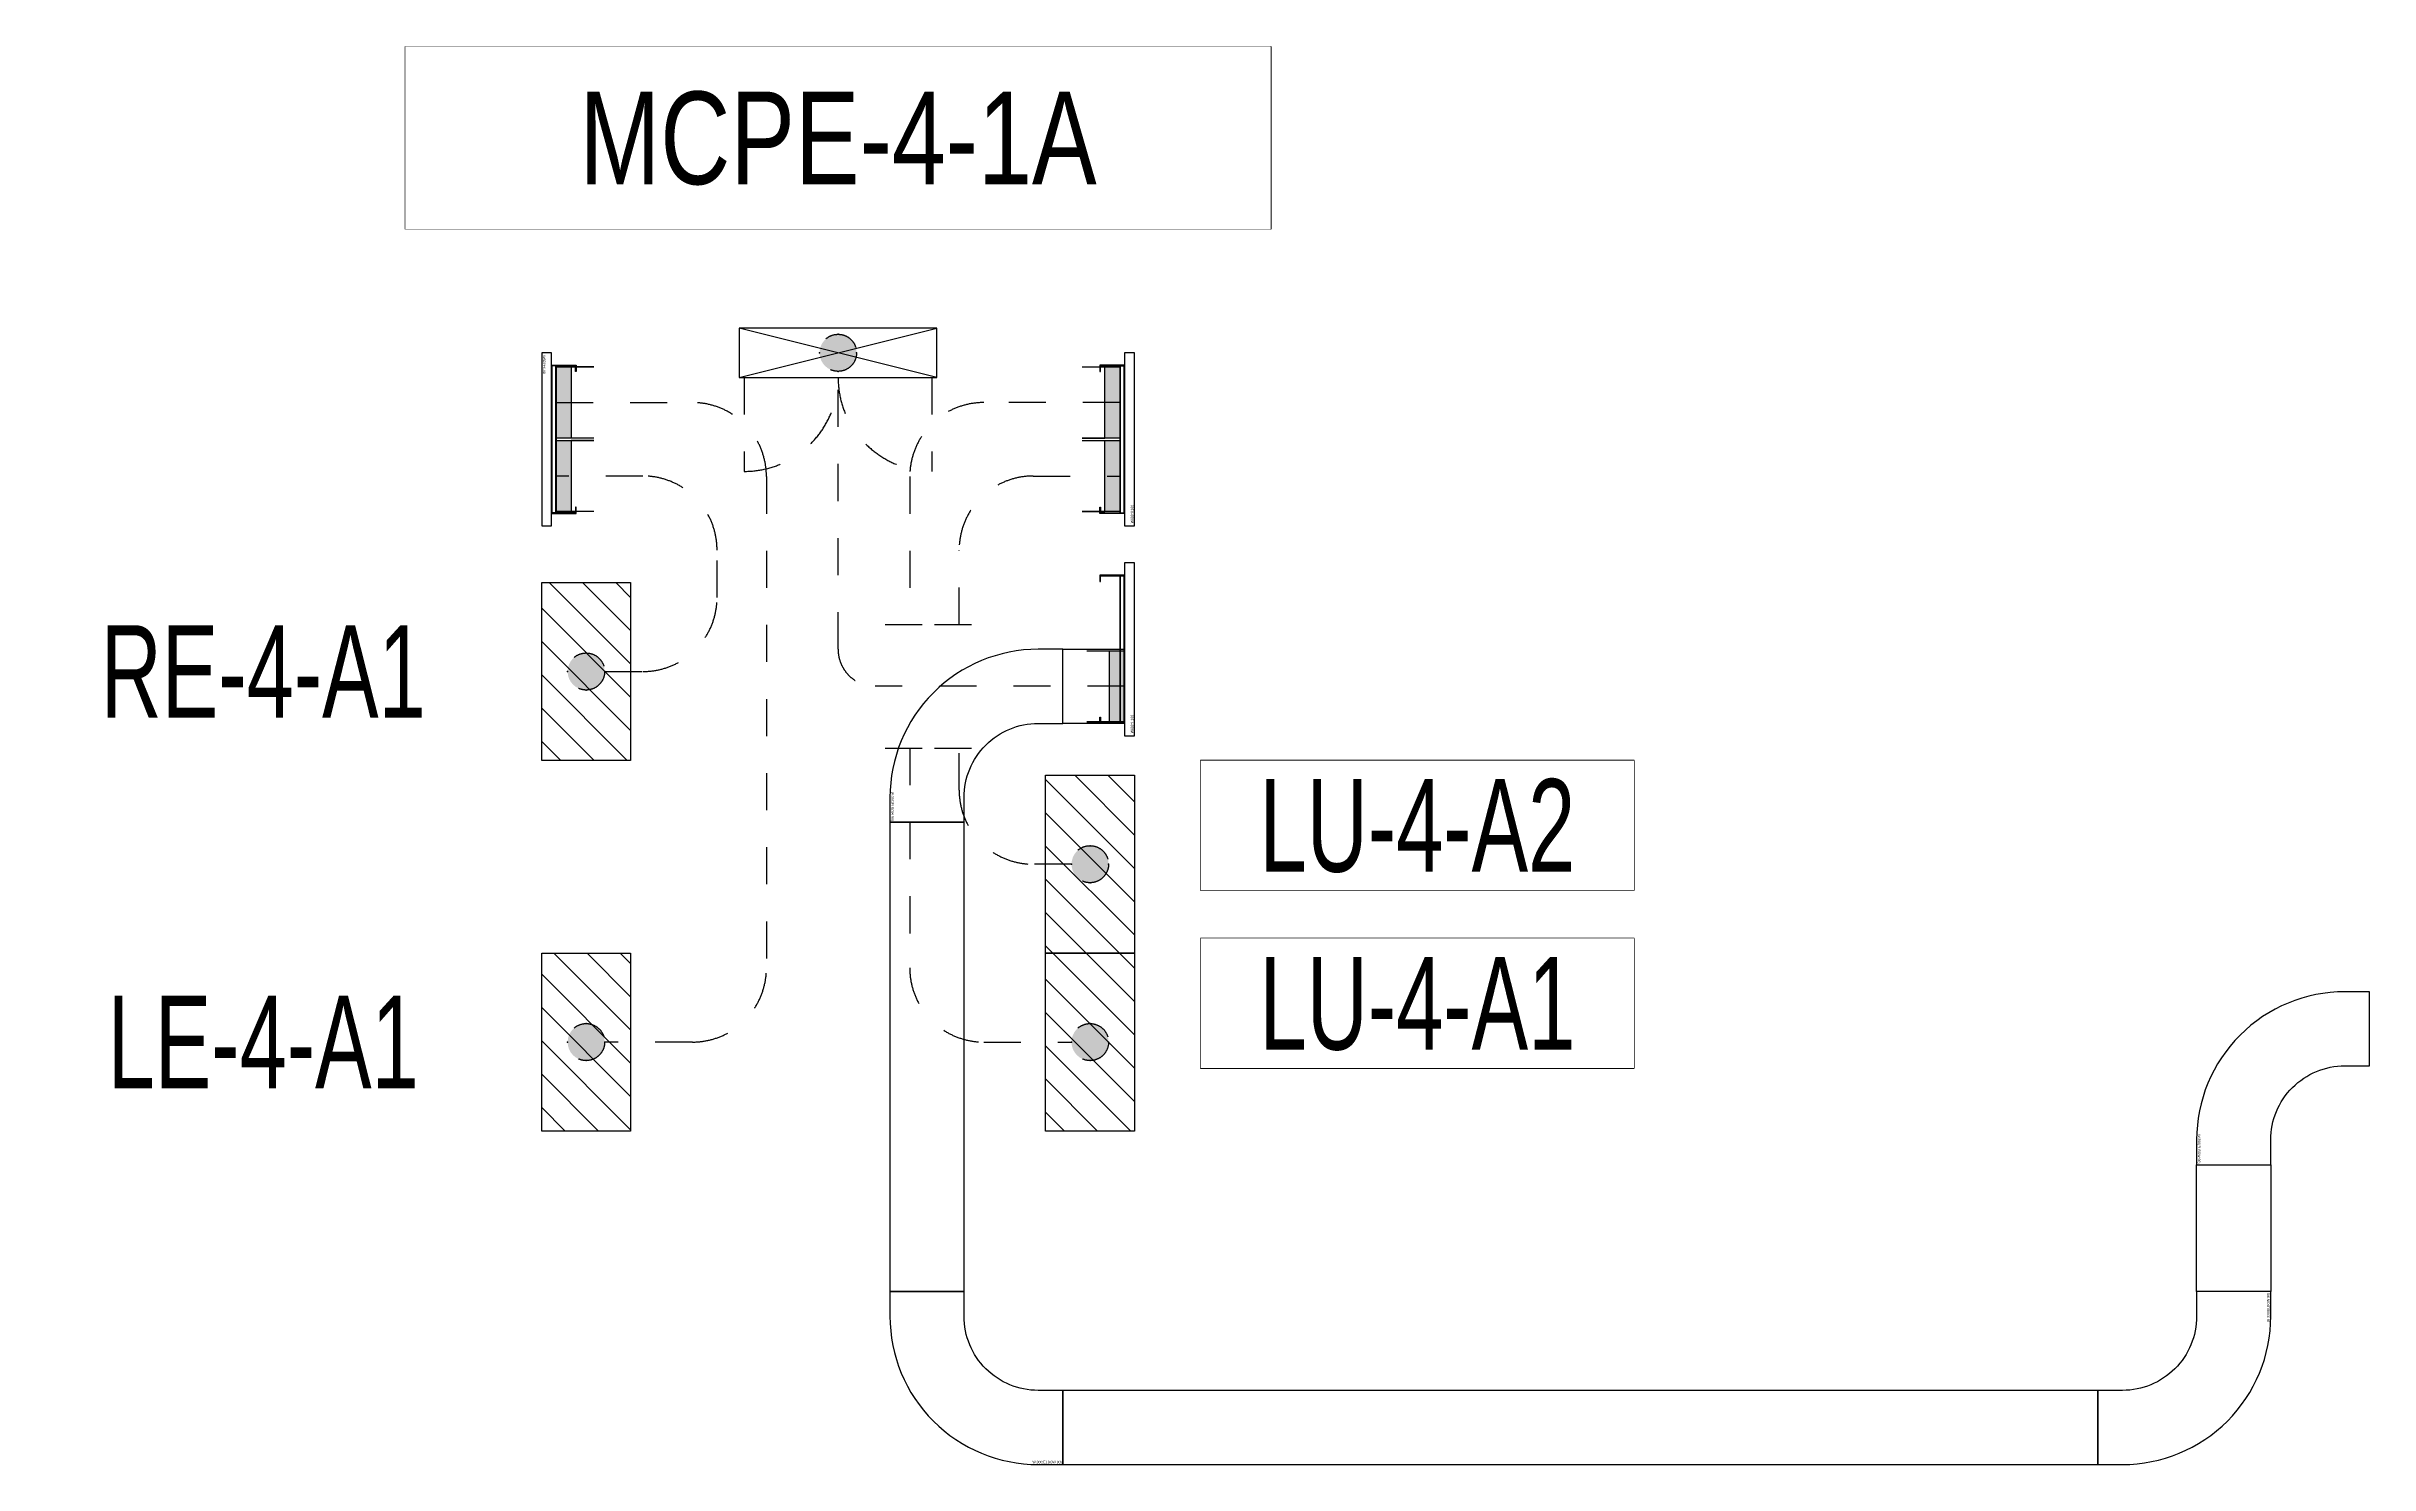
# Model space of a CAD drawing. Header units: millimetres. Extents: x 88028 to 500787, y -530175 to 1035835.
# Drawn here: x 90449 to 99854, y 479505 to 485245 of the extents above; entities that cross this region are included whole.
import ezdxf
from ezdxf.enums import TextEntityAlignment as Align

# ---------------------------------------------------------------- set-up
doc = ezdxf.new("R2010")
doc.units = ezdxf.units.MM
doc.header["$LTSCALE"] = 150
doc.linetypes.add('CONTINOUS', pattern=[0])
doc.linetypes.add('D1', pattern=[3, 1, -1, 1])
for name, color, linetype in [('------01 Distribution Panel', 3, 'Continuous'), ('------01 Distribution Panel_UPS_Emgency', 232, 'Continuous'), ('------01 Motor Control Panel or Center', 4, 'Continuous'), ('-----00 LV_CABLE', 2, 'Continuous'), ('-----26 Electrical Cable Tray', 200, 'Continuous'), ('-----26 Electrical Cable Tray_건물(UPS)', 100, 'Continuous'), ('-----26 Electrical Cable Tray_건물(일반)', 20, 'Continuous')]:
    doc.layers.add(name, color=color, linetype=linetype)
doc.styles.add('ELEC', font='')
doc.styles.get("Standard").update_dxf_attribs({"font": ''})
doc.styles.get('ELEC').set_extended_font_data('Dotum')
doc.styles.get('Standard').set_extended_font_data('Dotum')

# ---------------------------------------------------------------- blocks, each defined once
blk = doc.blocks.new('A02')
h = blk.add_hatch()
h.set_pattern_fill('ANSI31', color=256, scale=25, style=0)
h.set_pattern_definition([(45, (-2000, -19200), (-56.1266, 56.1266), [])])
h.paths.add_polyline_path([(-300, 300), (-300, 0), (300, 0), (300, 300)])
blk.add_lwpolyline([(300, 0), (-300, 0), (-300, 300), (300, 300)], close=True)
blk = doc.blocks.new('*U10')
at = {"linetype": 'Continuous', "ltscale": 0.1}
for p, q in [((-250, 56.6), (-250, 58.6)), ((-200, 56.6), (-200, 58.6)), ((-150, 56.6), (-150, 58.6)), ((-100, 56.6), (-100, 58.6)), ((-50, 56.6), (-50, 58.6)), ((0, 56.6), (0, 58.6)), ((50, 56.6), (50, 58.6)), ((100, 56.6), (100, 58.6)), ((150, 56.6), (150, 58.6)), ((200, 56.6), (200, 58.6)), ((250, 56.6), (250, 58.6))]:
    blk.add_line(p, q, dxfattribs=at)
for points in [[(-300, 40), (-300, 140), (-275, 140), (-275, 137.4), (-297.4, 137.4), (-297.4, 40)], [(300, 40), (300, 140), (275, 140), (275, 137.4), (297.4, 137.4), (297.4, 40)], [(-297.4, 58.6), (297.4, 58.6)], [(-297.4, 56.6), (297.4, 56.6)], [(297.4, 42.6), (-297.4, 42.6)]]:
    blk.add_lwpolyline(points, dxfattribs=at)
blk.add_lwpolyline([(350, 0), (350, 40), (-350, 40), (-350, 0)], close=True, dxfattribs=at)
blk.add_text('W600*H100', height=10, dxfattribs=at).set_placement((-340, 10), align=Align.MIDDLE_LEFT)
blk = doc.blocks.new('O08')
blk.add_hatch(color=256).paths.add_polyline_path([(120, 51), (-120, 51), (-120, 0), (120, 0)])
blk.add_lwpolyline([(120, 127.5), (120, 0), (-120, 0), (-120, 127.5), (-120, 51), (120, 51)])
blk = doc.blocks.new('11')
at = {"linetype": 'D1'}
h = blk.add_hatch(color=256, dxfattribs=at)
edge = h.paths.add_edge_path()
edge.add_arc((0, 0), 75, 0, 360)
blk.add_circle((0, 0), 75, dxfattribs=at)
for p in [(-75, 0), (0, 75), (75, 0), (0, -75)]:
    blk.add_point(p, dxfattribs=at)
blk = doc.blocks.new('*U27')
at = {"color": 0}
blk.add_lwpolyline([(0, 0), (-100, 0, -0.414214), (-400, 300), (-400, 400), (-700, 400), (-700, 300, 0.414214), (-100, -300), (0, -300)], format="xyb", close=True, dxfattribs=at)
blk.add_text('W:300(ELBOW 90)', height=10, dxfattribs=at).set_placement((-5, -290), align=Align.MIDDLE_RIGHT)
blk = doc.blocks.new('MCP_EQUIPMENT-2')
for p, q in [((200, 400), (0, -400)), ((200, -400), (0, 400))]:
    blk.add_line(p, q)
at = {"color": 1, "linetype": 'D1'}
for p, q in [((200, 380), (580, 380)), ((200, -380), (580, -380))]:
    blk.add_line(p, q, dxfattribs=at)
blk.add_lwpolyline([(200, 400), (0, 400), (0, -400), (200, -400)], close=True)
for centre, start, end in [((200, 380), 270, 0), ((200, -380), 0, 90)]:
    blk.add_arc(centre, 380, start, end, dxfattribs=at)

msp = doc.modelspace()

# ---------------------------------------------------------------- linework, layer by layer
at = {"layer": '------01 Distribution Panel_UPS_Emgency', "color": 1, "elevation": 0}
for points in [[(95121.4, 481829.5), (96876.3, 481829.5), (96876.3, 482354.5), (95121.4, 482354.5)], [(95121.4, 481109.5), (96876.3, 481109.5), (96876.3, 481634.5), (95121.4, 481634.5)]]:
    msp.add_lwpolyline(points, close=True, dxfattribs=at)
at = {"layer": '------01 Motor Control Panel or Center', "linetype": 'CONTINOUS', "elevation": 0}
msp.add_lwpolyline([(95405.1, 485245), (95405.1, 484505), (91902, 484505), (91902, 485245)], close=True, dxfattribs=at)
at = {"layer": '-----00 LV_CABLE', "linetype": 'D1'}
for points in [[(94813.6, 482655), (93803.6, 482655, -0.414214), (93653.6, 482805), (93653.6, 483930)], [(92512.2, 483803.7), (93063.6, 483803.7, -0.414214), (93363.6, 483503.7), (93363.6, 481515, -0.414214), (93063.6, 481215), (92708.6, 481215)], [(92708.6, 482715), (92863.6, 482715, 0.414214), (93163.6, 483015), (93163.6, 483206.3, 0.414214), (92863.6, 483506.3), (92512.2, 483506.3)]]:
    msp.add_lwpolyline(points, format="xyb", dxfattribs=at)
at = {"layer": '-----00 LV_CABLE', "linetype": 'D1', "elevation": 0}
for points in [[(94795, 483803.7), (94243.6, 483803.7, 0.414214), (93943.6, 483503.7), (93943.6, 482905)], [(94143.6, 482905), (94143.6, 483206.3, -0.414214), (94443.6, 483506.3), (94795, 483506.3)], [(93943.6, 482405), (93943.6, 481515, 0.414214), (94243.6, 481215), (94598.6, 481215)], [(94598.6, 481935), (94443.6, 481935, -0.414214), (94143.6, 482235), (94143.6, 482405)]]:
    msp.add_lwpolyline(points, format="xyb", dxfattribs=at)
for points in [[(93843.6, 482905), (94043.6, 482905)], [(94043.6, 482905), (94243.6, 482905)], [(93843.6, 482405), (94043.6, 482405)], [(94043.6, 482405), (94243.6, 482405)]]:
    msp.add_lwpolyline(points, dxfattribs=at)
at = {"layer": '-----26 Electrical Cable Tray'}
for points in [[(94813.6, 482805), (94813.6, 482505), (94563.6, 482505), (94563.6, 482805)], [(94163.6, 482105), (93863.6, 482105), (93863.6, 480205), (94163.6, 480205)]]:
    msp.add_lwpolyline(points, close=True, dxfattribs=at)
at = {"layer": '-----26 Electrical Cable Tray', "elevation": 0}
for points in [[(99153.6, 480718.8), (99453.6, 480718.8), (99453.6, 480205), (99153.6, 480205)], [(98753.6, 479505), (98753.6, 479805), (94563.6, 479805), (94563.6, 479505)]]:
    msp.add_lwpolyline(points, close=True, dxfattribs=at)

# ---------------------------------------------------------------- block references
at = {"layer": '------01 Distribution Panel', "xscale": 1.2, "yscale": 1.2, "zscale": 1.2, "rotation": 270}
for p in [(92453.6, 482715), (92453.6, 481215)]:
    msp.add_blockref('A02', p, dxfattribs=at)
at = {"layer": '------01 Distribution Panel_UPS_Emgency', "xscale": 1.2, "yscale": 1.2, "zscale": 1.2, "rotation": 270}
for p in [(94493.6, 481935), (94493.6, 481215)]:
    msp.add_blockref('A02', p, dxfattribs=at)
at = {"layer": '------01 Motor Control Panel or Center', "rotation": 270}
msp.add_blockref('MCP_EQUIPMENT-2', (93653.6, 484105), dxfattribs=at)
at = {"layer": '-----00 LV_CABLE', "linetype": 'D1'}
for p in [(93653.6, 484005), (93653.6, 484005), (92633.6, 482715), (92633.6, 482715), (94673.6, 481935), (94673.6, 481935), (92633.6, 481215), (92633.6, 481215), (94673.6, 481215), (94673.6, 481215)]:
    msp.add_blockref('11', p, dxfattribs=at)
at = {"layer": '-----00 LV_CABLE', "linetype": 'D1', "xscale": 1.2, "yscale": 1.2, "zscale": 1.2}
for p, rotation in [((92512.2, 483803.7), 270), ((92512.2, 483803.7), 270), ((94795, 483803.7), 89.99999999999999), ((94795, 483803.7), 89.99999999999999), ((92512.2, 483506.3), 270), ((92512.2, 483506.3), 270), ((94795, 483506.3), 89.99999999999999), ((94795, 483506.3), 89.99999999999999), ((94813.6, 482655), 89.99999999999999)]:
    msp.add_blockref('O08', p, dxfattribs=dict(at, rotation=rotation))
at = {"layer": '-----26 Electrical Cable Tray'}
for name, p, rotation in [('*U10', (94853.6, 482805), 89.99999999999999), ('*U27', (94163.6, 482105), 270), ('*U27', (99453.6, 480718.8), 270), ('*U27', (99153.6, 480205), 89.99999999999999)]:
    msp.add_blockref(name, p, dxfattribs=dict(at, rotation=rotation))
msp.add_blockref('*U27', (94563.6, 479805), dxfattribs=at)
at = {"layer": '-----26 Electrical Cable Tray_건물(UPS)', "rotation": 89.99999999999999}
msp.add_blockref('*U10', (94853.6, 483655), dxfattribs=at)
at = {"layer": '-----26 Electrical Cable Tray_건물(일반)', "rotation": 270}
msp.add_blockref('*U10', (92453.6, 483655), dxfattribs=at)

# ---------------------------------------------------------------- wipeouts: each hides what was drawn before it
at = {"color": 1}
for points in [[(90448.7, 482452.5), (92203.6, 482452.5), (92203.6, 482977.5), (90448.7, 482977.5)], [(90448.7, 480952.5), (92203.6, 480952.5), (92203.6, 481477.5), (90448.7, 481477.5)]]:
    msp.add_wipeout(points, dxfattribs=at).dxf.layer = '------01 Distribution Panel'

# ---------------------------------------------------------------- next in the draw order: texts
at = {"layer": '------01 Distribution Panel', "style": 'ELEC', "width": 0.7}
for s, p in [('RE-4-A1', (91326.1, 482715)), ('LE-4-A1', (91326.1, 481215))]:
    msp.add_text(s, height=375, dxfattribs=at).set_placement(p, align=Align.MIDDLE_CENTER)

# ---------------------------------------------------------------- next in the draw order: wipeouts: each hides what was drawn before it
at = {"color": 1}
for points in [[(95121.4, 481829.5), (96876.3, 481829.5), (96876.3, 482354.5), (95121.4, 482354.5)], [(95121.4, 481109.5), (96876.3, 481109.5), (96876.3, 481634.5), (95121.4, 481634.5)]]:
    msp.add_wipeout(points, dxfattribs=at).dxf.layer = '------01 Distribution Panel_UPS_Emgency'
msp.add_wipeout([(91902, 485245), (95405.1, 485245), (95405.1, 484505), (91902, 484505)]).dxf.layer = '------01 Motor Control Panel or Center'

# ---------------------------------------------------------------- next in the draw order: texts
at = {"layer": '------01 Distribution Panel_UPS_Emgency', "style": 'ELEC', "width": 0.7}
for s, p in [('LU-4-A2', (95998.9, 482092)), ('LU-4-A1', (95998.9, 481372))]:
    msp.add_text(s, height=375, dxfattribs=at).set_placement(p, align=Align.MIDDLE_CENTER)
at = {"layer": '------01 Motor Control Panel or Center', "linetype": 'CONTINOUS', "style": 'ELEC', "width": 0.8}
msp.add_text('MCPE-4-1A', height=375, dxfattribs=at).set_placement((93653.6, 484875), align=Align.MIDDLE)

doc.saveas('drawing.dxf')
